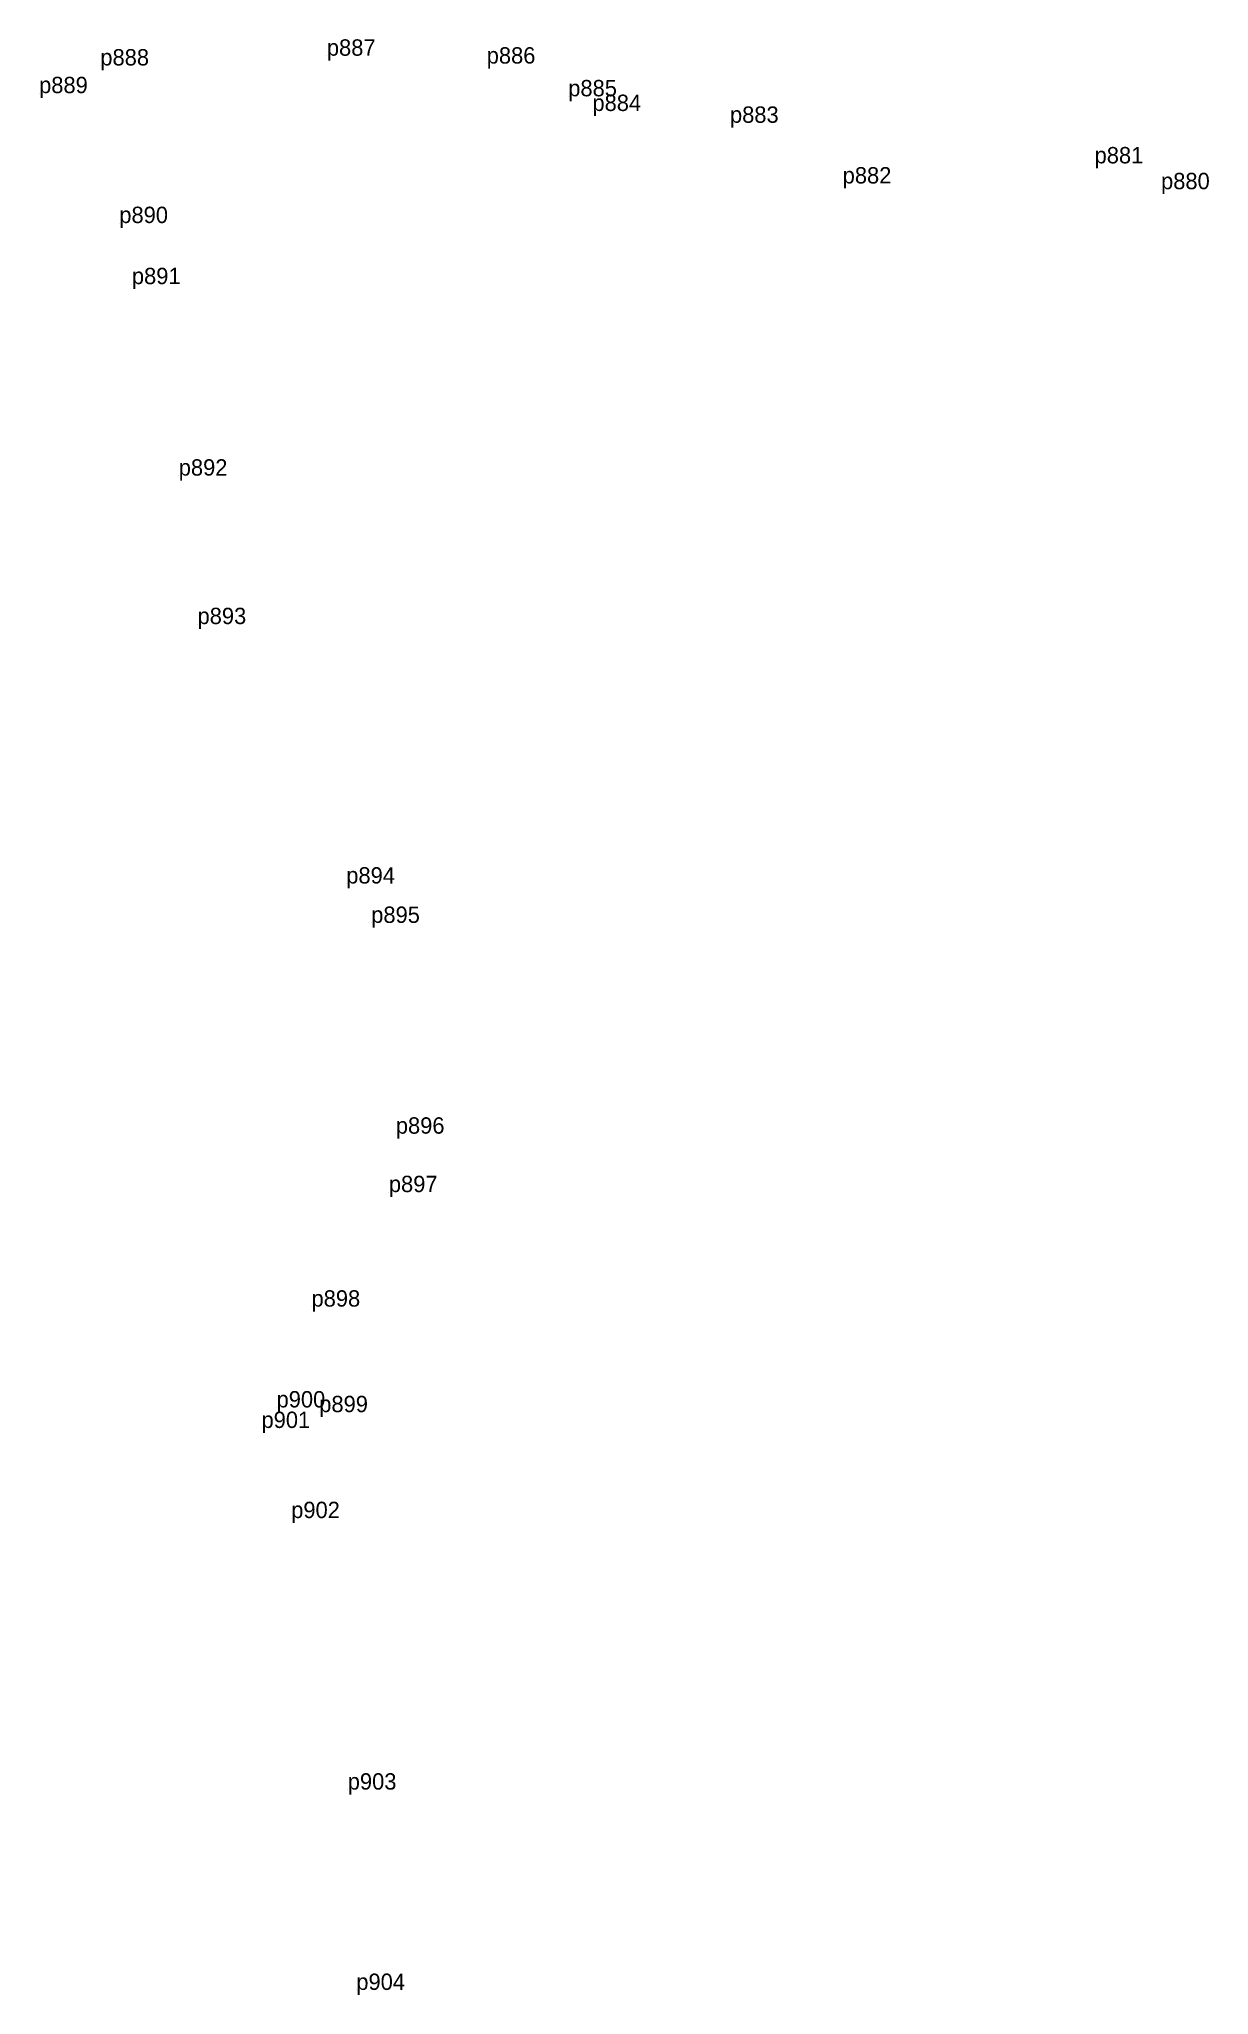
# Model space of a CAD drawing. Extents: x -2 to 54773767, y -1 to 183694297.
# Drawn here: x 545334.5 to 545463.2, y 1835135.6 to 1835350.7 of the extents above; entities that cross this region are included whole.
import ezdxf

# ---------------------------------------------------------------- set-up
doc = ezdxf.new("R2010")
doc.units = 0
doc.layers.add('Level 12', color=7, linetype='Continuous')
doc.layers.add('Level 7', color=7, linetype='Continuous')

msp = doc.modelspace()

# ---------------------------------------------------------------- texts
at = {"layer": 'Level 12'}
for s, p in [('p887', (545366.188, 1835348.848)), ('p888', (545341.27, 1835347.775)), ('p886', (545383.77, 1835347.983)), ('p889', (545334.535, 1835344.729)), ('p885', (545392.738, 1835344.384)), ('p884', (545395.398, 1835342.768)), ('p883', (545410.528, 1835341.47)), ('p881', (545450.634, 1835337.007)), ('p882', (545422.923, 1835334.794)), ('p880', (545457.943, 1835334.165)), ('p890', (545343.357, 1835330.442)), ('p891', (545344.742, 1835323.722)), ('p892', (545349.896, 1835302.663)), ('p893', (545351.962, 1835286.33)), ('p894', (545368.321, 1835257.795)), ('p895', (545371.065, 1835253.466)), ('p896', (545373.773, 1835230.281)), ('p897', (545373.008, 1835223.853)), ('p898', (545364.498, 1835211.259)), ('p900', (545360.654, 1835200.169)), ('p901', (545358.999, 1835197.909)), ('p899', (545365.35, 1835199.648)), ('p902', (545362.264, 1835187.999)), ('p903', (545368.486, 1835158.135)), ('p904', (545369.425, 1835136.098))]:
    msp.add_text(s, height=1.8, dxfattribs=at).set_placement(p)

# ---------------------------------------------------------------- linework, layer by layer
at = {"layer": 'Level 7'}
for p, q in [((545366.188, 1835348.848), (545366.188, 1835348.848)), ((545341.27, 1835347.775), (545341.27, 1835347.775)), ((545383.77, 1835347.983), (545383.77, 1835347.983)), ((545334.535, 1835344.729), (545334.535, 1835344.729)), ((545392.738, 1835344.384), (545392.738, 1835344.384)), ((545395.398, 1835342.768), (545395.398, 1835342.768)), ((545410.528, 1835341.47), (545410.528, 1835341.47)), ((545450.634, 1835337.007), (545450.634, 1835337.007)), ((545422.923, 1835334.794), (545422.923, 1835334.794)), ((545457.943, 1835334.165), (545457.943, 1835334.165)), ((545343.357, 1835330.442), (545343.357, 1835330.442)), ((545344.742, 1835323.722), (545344.742, 1835323.722)), ((545349.896, 1835302.663), (545349.896, 1835302.663)), ((545351.962, 1835286.33), (545351.962, 1835286.33)), ((545368.321, 1835257.795), (545368.321, 1835257.795)), ((545371.065, 1835253.466), (545371.065, 1835253.466)), ((545373.773, 1835230.281), (545373.773, 1835230.281)), ((545373.008, 1835223.853), (545373.008, 1835223.853)), ((545364.498, 1835211.259), (545364.498, 1835211.259)), ((545360.654, 1835200.169), (545360.654, 1835200.169)), ((545365.35, 1835199.648), (545365.35, 1835199.648)), ((545358.999, 1835197.909), (545358.999, 1835197.909)), ((545362.264, 1835187.999), (545362.264, 1835187.999)), ((545368.486, 1835158.135), (545368.486, 1835158.135)), ((545369.425, 1835136.098), (545369.425, 1835136.098))]:
    msp.add_line(p, q, dxfattribs=at)

msp.set_redraw_order([(e.dxf.handle, doc.entitydb.next_handle()) for e in msp.query("TEXT MTEXT ATTDEF DIMENSION ARC_DIMENSION")])  # texts and dimensions are drawn at this point

doc.saveas('drawing.dxf')
